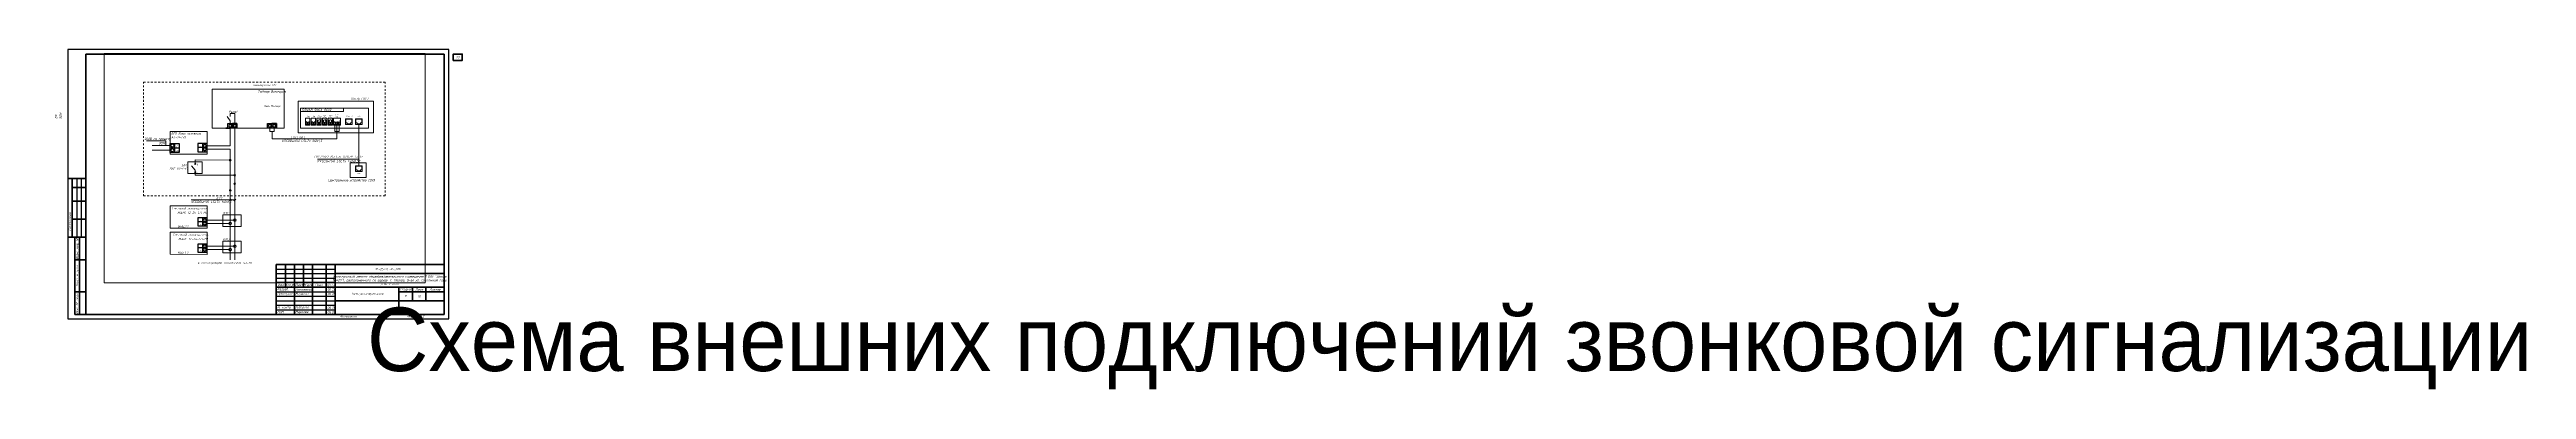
# Paper-space layout '9Схема внешних подключений звонковой сигнализации' of a CAD drawing. Extents: x -20 to 2711, y -78 to 297.
# The model-space entities are those that its viewports show. They can reach past a viewport. Long polylines and large blocks are cut down to what shows.
import ezdxf
from ezdxf import colors
from ezdxf.entities.mleader import LeaderData, LeaderLine
from ezdxf.enums import TextEntityAlignment as Align
from ezdxf.math import Vec2, Vec3

# ---------------------------------------------------------------- set-up
doc = ezdxf.new("R2018")
doc.units = 0
doc.header["$LTSCALE"] = 100
doc.set_wipeout_variables(frame=1)
doc.layers.get('Defpoints').update_dxf_attribs({"color": 42})
for name, color, linetype in [('PDF _0', 7, 'Continuous'), ('PDF _RC-Линии_связи-Интерфейсные_EthernetPoE', 7, 'Continuous'), ('PDF _АСУД.Схема', 7, 'Continuous'), ('PDF _СКУД.Текст', 7, 'Continuous'), ('PDF _СОУЭ.Кабель. Управление', 4, 'Continuous'), ('PDF _СС. Текст', 7, 'Continuous'), ('PDF _Схема', 7, 'Continuous'), ('PDF _Схемы подключ', 7, 'Continuous'), ('PDF _Текст', 7, 'Continuous'), ('СС. Текст', 7, 'Continuous')]:
    doc.layers.add(name, color=color, linetype=linetype)
doc.layers.add('PDF _СКУД', color=190, linetype='Continuous', true_color=0x7f00ff)
doc.styles.add('ISOCPEUR', font='isocpeui.ttf', dxfattribs={"height": 250})
doc.styles.get("Standard").update_dxf_attribs({"font": 'arial.ttf'})

# ---------------------------------------------------------------- blocks, each defined once
blk = doc.blocks.new('*U93')
at = {"linetype": 'Continuous', "lineweight": 25}
for p, q in [((420, 297), (0, 297)), ((0, 297), (0, 0)), ((420, 0), (420, 297)), ((10, 155), (10, 90)), ((15, 155), (15, 90)), ((230, 55), (295, 55)), ((230, 50), (295, 50)), ((230, 45), (295, 45)), ((230, 30), (295, 30)), ((0, 0), (420, 0)), ((230, 25), (295, 25)), ((230, 20), (295, 20)), ((230, 15), (295, 15)), ((230, 10), (295, 10))]:
    blk.add_line(p, q, dxfattribs=at)
at = {"linetype": 'Continuous', "lineweight": 60}
for p, q in [((415, 292), (20, 292)), ((20, 292), (20, 5)), ((415, 5), (415, 292)), ((20, 155), (0, 155)), ((5, 155), (5, 90)), ((20, 145), (5, 145)), ((20, 130), (5, 130)), ((20, 110), (5, 110)), ((20, 90), (0, 90)), ((8, 90), (8, 5)), ((13, 90), (13, 5)), ((8, 65), (20, 65)), ((230, 60), (415, 60)), ((230, 5), (230, 60)), ((240, 60), (240, 35)), ((250, 60), (250, 5)), ((260, 60), (260, 35)), ((270, 60), (270, 5)), ((285, 60), (285, 5)), ((295, 5), (295, 60)), ((415, 5), (415, 60)), ((8, 30), (20, 30)), ((230, 40), (295, 40)), ((230, 35), (415, 35)), ((295, 50), (415, 50)), ((365, 35), (365, 5)), ((365, 30), (415, 30)), ((380, 35), (380, 20)), ((395, 35), (395, 20)), ((8, 5), (20, 5)), ((20, 5), (415, 5)), ((295, 20), (415, 20))]:
    blk.add_line(p, q, dxfattribs=at)
at = {"linetype": 'Continuous', "lineweight": 40}
blk.add_line((365, 5), (365, 35), dxfattribs=at)
at = {"lineweight": 60}
blk.add_lwpolyline([(425, 285), (435, 285), (435, 292), (425, 292)], close=True, dxfattribs=at)
at = {"linetype": 'Continuous', "rotation": 90, "style": 'ISOCPEUR'}
for s, insert, char_height, width, attachment_point in [('20_Главный_специалист_ВК', (-12.5, 176), 2.5, 19, 4), ('01.26', (-12.5, 215), 2.5, 10, 5), ('21_Главный_специалист_ЭОМ', (-7.5, 176), 2.5, 19, 4), ('01.26', (-7.5, 215), 2.5, 10, 5), ('01.26', (-2.5, 215), 2.5, 10, 5), ('Согласовано', (-17.5, 172.5), 3, 35, 5), ('Гл. спец ВК', (-12.5, 156), 2.5, 19, 4), ('Гл. спец ЭОМ', (-7.5, 156), 2.5, 19, 4), ('01.26', (-12.5, 150), 2.5, 10, 5), ('19_Главный_конструктор', (-7.5, 111), 2.5, 19, 4), ('01.26', (-7.5, 150), 2.5, 10, 5), ('18_Главный_специалист_ОВ', (-2.5, 111), 2.5, 19, 4), ('01.26', (-2.5, 150), 2.5, 10, 5), ('17_ГАП', (-12.5, 111), 2.5, 19, 4), ('Гл. спец ОВ', (-2.5, 91), 2.5, 19, 4), ('Согласовано', (2.5, 107.5), 2.5, 35, 5), ('ГАП', (-12.5, 91), 2.5, 19, 4), ('Гл. констр. ', (-7.5, 91), 2.5, 19, 4), ('Взам. инв. №', (10.5, 77.5), 2.5, 25, 5), ('Подп. и дата', (10.5, 47.5), 2.5, 35, 5), ('Инв. № подл.', (10.5, 17.5), 2.5, 25, 5)]:
    blk.add_mtext(s, dxfattribs=dict(at, insert=insert, char_height=char_height, width=width, attachment_point=attachment_point))
at = {"linetype": 'Continuous', "char_height": 2.5, "style": 'ISOCPEUR'}
for s, insert, width, attachment_point in [('16-25//Г-Р-ЭЧФ', (367, 55), 110, 6), ('Разраб.', (231, 32.5), 19, 4), ('Проверил', (231, 27.5), 19, 4), ('Николенко', (251, 32.5), 19, 4), ('Маркова', (251, 27.5), 19, 4), ('06.26', (286.3, 32.5), 10, 4), ('06.26', (286.3, 27.5), 10, 4), ('Капитальный ремонт общеобразовательного учреждения (ГБОУ "Школа №429"), расположенного по адресу: г. Москва, 5-ая ул. Соколиной горы д.14. 1 этап', (355, 42.5), 120, 5), ('Н. контр.', (231, 12.5), 19, 4), ('ГИП', (231, 7.5), 19, 4), ('Губарева', (251, 12.5), 19, 4), ('Маркова', (251, 7.5), 19, 4), ('06.26', (286.3, 12.5), 10, 4), ('06.26', (286.3, 7.4), 10, 4), ('Копировал', (309.5, 2.5), 25, 5), ('Р', (372.5, 25), 15, 5), ('Формат', (380.5, 2.5), 16, 5)]:
    blk.add_mtext(s, dxfattribs=dict(at, insert=insert, width=width, attachment_point=attachment_point))
at = {"char_height": 2.5, "attachment_point": 5, "style": 'ISOCPEUR'}
for s, insert, width in [('Изм.', (235, 37.5), 10), ('Кол.уч', (245, 37.5), 10), ('Лист', (255, 37.5), 10), ('№док', (265, 37.5), 10), ('Подп.', (277.5, 37.5), 15), ('Дата', (290, 37.5), 10), ('Стадия', (372.5, 32.5), 15), ('Лист', (387.5, 32.5), 15), ('Листов', (405, 32.5), 20)]:
    blk.add_mtext(s, dxfattribs=dict(at, insert=insert, width=width))
at = {"linetype": 'Continuous', "insert": (330, 27.5), "char_height": 2.5, "width": 70, "attachment_point": 5, "line_spacing_factor": 0.8, "style": 'ISOCPEUR'}
blk.add_mtext('Электрочасофикация', dxfattribs=at)
at = {"style": 'ISOCPEUR'}
for tag, p in [('Сквозная_нумерация', (430, 288.5)), ('Форма3_номер_листа', (387.5, 25)), ('Форма3_количество_листов', (405, 25))]:
    blk.add_attdef(tag, text='', height=2.5, dxfattribs=at).set_placement(p, align=Align.MIDDLE_CENTER)
blk.add_attdef('Форма3_дополнительный_шифр', text='', height=2.5, dxfattribs=at).set_placement((366.7, 55), align=Align.MIDDLE_LEFT)
at = {"lineweight": 30, "flags": 104}
blk.add_attdef('Форма3_наименование_чертежа', text='', height=2.5, dxfattribs=at).set_placement((330, 12.5), align=Align.MIDDLE_CENTER)
at = {"style": 'ISOCPEUR', "flags": 8}
blk.add_attdef('Формат', (388.5, 1.5), '', height=2.5, dxfattribs=at)
blk.add_wipeout([(-20, 220), (-0.5, 220), (-0.5, 90), (-20, 90)])

msp = doc.modelspace()

# ---------------------------------------------------------------- linework, layer by layer
at = {"layer": 'PDF _0', "lineweight": 0}
for points in [[(69431857.2, -33442624.4), (69424356.1, -33442624.4), (69424356.1, -33440425.3), (69431857.2, -33440425.3)], [(69424891.6, -33442298.4), (69425391.1, -33442298.4), (69425391.1, -33441549.2), (69424891.6, -33441549.2)], [(69424940.2, -33442249.7), (69425090.5, -33442249.7), (69425090.5, -33441997.9), (69424940.2, -33441997.9)], [(69425190, -33442249.7), (69425340.3, -33442249.7), (69425340.3, -33441997.9), (69425190, -33441997.9)], [(69425513.8, -33442298.4), (69426013.3, -33442298.4), (69426013.3, -33441549.2), (69425513.8, -33441549.2)], [(69425562.5, -33442249.7), (69425712.8, -33442249.7), (69425712.8, -33441997.9), (69425562.5, -33441997.9)], [(69425812.3, -33442249.7), (69425962.5, -33442249.7), (69425962.5, -33441997.9), (69425812.3, -33441997.9)], [(69426148.8, -33442298.4), (69426648.3, -33442298.4), (69426648.3, -33441549.2), (69426148.8, -33441549.2)], [(69426199.6, -33442249.7), (69426347.7, -33442249.7), (69426347.7, -33441997.9), (69426199.6, -33441997.9)], [(69426449.3, -33442249.7), (69426599.6, -33442249.7), (69426599.6, -33441997.9), (69426449.3, -33441997.9)], [(69426766.8, -33442298.4), (69427266.3, -33442298.4), (69427266.3, -33441549.2), (69426766.8, -33441549.2)], [(69426817.6, -33442249.7), (69426965.8, -33442249.7), (69426965.8, -33441997.9), (69426817.6, -33441997.9)], [(69427067.4, -33442249.7), (69427217.7, -33442249.7), (69427217.7, -33441997.9), (69427067.4, -33441997.9)], [(69427391.2, -33442298.4), (69427890.7, -33442298.4), (69427890.7, -33441549.2), (69427391.2, -33441549.2)], [(69427439.9, -33442249.7), (69427590.2, -33442249.7), (69427590.2, -33441997.9), (69427439.9, -33441997.9)], [(69427689.6, -33442249.7), (69427839.9, -33442249.7), (69427839.9, -33441997.9), (69427689.6, -33441997.9)], [(69427994.4, -33441549.2), (69428745.8, -33441549.2), (69428745.8, -33442298.4), (69427994.4, -33442298.4)], [(69428045.2, -33442249.7), (69428195.5, -33442249.7), (69428195.5, -33441997.9), (69428045.2, -33441997.9)], [(69428295, -33442249.7), (69428445.3, -33442249.7), (69428445.3, -33441997.9), (69428295, -33441997.9)], [(69428544.7, -33442249.7), (69428695, -33442249.7), (69428695, -33441997.9), (69428544.7, -33441997.9)], [(69429302.5, -33442249.7), (69430053.8, -33442249.7), (69430053.8, -33441597.8), (69429302.5, -33441597.8)], [(69429503.5, -33442148.1), (69429503.5, -33442048.7), (69429353.3, -33442048.7), (69429353.3, -33441648.6), (69430003, -33441648.6), (69430003, -33442048.7), (69429852.8, -33442048.7), (69429852.8, -33442148.1)], [(69430403.1, -33442249.7), (69431152.3, -33442249.7), (69431152.3, -33441597.8), (69430403.1, -33441597.8)], [(69430602, -33442148.1), (69430602, -33442048.7), (69430453.9, -33442048.7), (69430453.9, -33441648.6), (69431103.7, -33441648.6), (69431103.7, -33442048.7), (69430953.4, -33442048.7), (69430953.4, -33442148.1)], [(69430401, -33447432.6), (69431150.2, -33447432.6), (69431150.2, -33446782.8), (69430401, -33446782.8)], [(69430602, -33447333.2), (69430602, -33447233.7), (69430451.8, -33447233.7), (69430451.8, -33446833.6), (69431101.5, -33446833.6), (69431101.5, -33447233.7), (69430951.3, -33447233.7), (69430951.3, -33447333.2)]]:
    msp.add_lwpolyline(points, close=True, dxfattribs=at)
for points in [[(69429105.6, -33440425.3), (69429105.6, -33440799.9), (69424356.1, -33440799.9)], [(69424891.6, -33442298.4), (69424940.2, -33442298.4)], [(69425016.4, -33442122.8), (69425016.4, -33442122.8)], [(69425266.2, -33442122.8), (69425266.2, -33442122.8)], [(69425513.8, -33442298.4), (69425562.5, -33442298.4)], [(69425638.7, -33442122.8), (69425638.7, -33442122.8)], [(69425888.5, -33442122.8), (69425888.5, -33442122.8)], [(69426148.8, -33442298.4), (69426199.6, -33442298.4)], [(69426508.6, -33441688.9), (69426273.7, -33441773.5)], [(69426273.7, -33441824.3), (69426273.7, -33441898.4)], [(69426273.7, -33442122.8), (69426273.7, -33442122.8)], [(69426523.4, -33441898.4), (69426523.4, -33441824.3)], [(69426523.4, -33442122.8), (69426523.4, -33442122.8)], [(69426766.8, -33442298.4), (69426817.6, -33442298.4)], [(69427126.6, -33441688.9), (69426891.7, -33441773.5)], [(69426891.7, -33441824.3), (69426891.7, -33441898.4)], [(69426891.7, -33442122.8), (69426891.7, -33442122.8)], [(69427141.5, -33441898.4), (69427141.5, -33441824.3)], [(69427141.5, -33442122.8), (69427141.5, -33442122.8)], [(69427391.2, -33442298.4), (69427439.9, -33442298.4)], [(69427751, -33441688.9), (69427516.1, -33441773.5)], [(69427516.1, -33441824.3), (69427516.1, -33441898.4)], [(69427516.1, -33442122.8), (69427516.1, -33442122.8)], [(69427765.8, -33441898.4), (69427765.8, -33441824.3)], [(69427765.8, -33442122.8), (69427765.8, -33442122.8)], [(69427994.4, -33442298.4), (69428045.2, -33442298.4)], [(69428119.3, -33442122.8), (69428119.3, -33442122.8)], [(69428369.1, -33442122.8), (69428369.1, -33442122.8)], [(69428620.9, -33442122.8), (69428620.9, -33442122.8)], [(69429679.2, -33441923.8), (69429679.2, -33441923.8)], [(69430777.7, -33441923.8), (69430777.7, -33441923.8)], [(69430775.6, -33447108.8), (69430775.6, -33447108.8)]]:
    msp.add_lwpolyline(points, dxfattribs=at)
for centre in [(69426274.7, -33441797.9), (69426524.5, -33441797.9), (69426892.8, -33441797.9), (69427142.5, -33441797.9), (69427517.1, -33441797.9), (69427766.9, -33441797.9)]:
    msp.add_circle(centre, 24.3, dxfattribs=at)
at = {"layer": 'PDF _RC-Линии_связи-Интерфейсные_EthernetPoE', "lineweight": 0}
for points in [[(69407271.2, -33437559.4), (69407040.5, -33437559.4), (69407040.5, -33437724.5)], [(69407040.5, -33437925.6), (69407040.5, -33438124.6)], [(69407040.5, -33438325.6), (69407040.5, -33438524.6)], [(69407671.2, -33437559.4), (69407470.1, -33437559.4)], [(69408071.2, -33437559.4), (69407870.2, -33437559.4)], [(69408471.3, -33437559.4), (69408270.2, -33437559.4)], [(69408871.3, -33437559.4), (69408670.2, -33437559.4)], [(69409271.3, -33437559.4), (69409070.3, -33437559.4)], [(69409671.4, -33437559.4), (69409470.3, -33437559.4)], [(69410071.4, -33437559.4), (69409870.3, -33437559.4)], [(69410471.4, -33437559.4), (69410270.4, -33437559.4)], [(69410871.5, -33437559.4), (69410670.4, -33437559.4)], [(69411271.5, -33437559.4), (69411070.4, -33437559.4)], [(69411671.5, -33437559.4), (69411470.4, -33437559.4)], [(69412071.5, -33437559.4), (69411870.5, -33437559.4)], [(69412471.6, -33437559.4), (69412270.5, -33437559.4)], [(69412871.6, -33437559.4), (69412670.5, -33437559.4)], [(69413269.5, -33437559.4), (69413070.6, -33437559.4)], [(69413669.6, -33437559.4), (69413470.6, -33437559.4)], [(69414069.6, -33437559.4), (69413870.6, -33437559.4)], [(69414469.6, -33437559.4), (69414270.7, -33437559.4)], [(69414869.6, -33437559.4), (69414670.7, -33437559.4)], [(69415269.7, -33437559.4), (69415070.7, -33437559.4)], [(69415669.7, -33437559.4), (69415470.7, -33437559.4)], [(69416069.7, -33437559.4), (69415870.8, -33437559.4)], [(69416469.8, -33437559.4), (69416270.8, -33437559.4)], [(69416869.8, -33437559.4), (69416670.8, -33437559.4)], [(69417269.8, -33437559.4), (69417070.9, -33437559.4)], [(69417669.8, -33437559.4), (69417470.9, -33437559.4)], [(69418069.9, -33437559.4), (69417870.9, -33437559.4)], [(69418469.9, -33437559.4), (69418271, -33437559.4)], [(69418869.9, -33437559.4), (69418671, -33437559.4)], [(69419270, -33437559.4), (69419071, -33437559.4)], [(69419670, -33437559.4), (69419471, -33437559.4)], [(69420070, -33437559.4), (69419871.1, -33437559.4)], [(69420470.1, -33437559.4), (69420271.1, -33437559.4)], [(69420870.1, -33437559.4), (69420671.1, -33437559.4)], [(69421270.1, -33437559.4), (69421071.2, -33437559.4)], [(69421670.1, -33437559.4), (69421471.2, -33437559.4)], [(69422070.2, -33437559.4), (69421871.2, -33437559.4)], [(69422470.2, -33437559.4), (69422271.3, -33437559.4)], [(69422870.2, -33437559.4), (69422671.3, -33437559.4)], [(69423270.3, -33437559.4), (69423071.3, -33437559.4)], [(69423670.3, -33437559.4), (69423471.3, -33437559.4)], [(69424070.3, -33437559.4), (69423871.4, -33437559.4)], [(69424470.4, -33437559.4), (69424271.4, -33437559.4)], [(69424870.4, -33437559.4), (69424671.4, -33437559.4)], [(69425270.4, -33437559.4), (69425071.5, -33437559.4)], [(69425670.4, -33437559.4), (69425471.5, -33437559.4)], [(69426070.5, -33437559.4), (69425871.5, -33437559.4)], [(69426470.5, -33437559.4), (69426271.5, -33437559.4)], [(69426870.5, -33437559.4), (69426671.6, -33437559.4)], [(69427270.6, -33437559.4), (69427071.6, -33437559.4)], [(69427670.6, -33437559.4), (69427471.6, -33437559.4)], [(69428070.6, -33437559.4), (69427871.7, -33437559.4)], [(69428470.7, -33437559.4), (69428269.6, -33437559.4)], [(69428870.7, -33437559.4), (69428669.6, -33437559.4)], [(69429270.7, -33437559.4), (69429069.6, -33437559.4)], [(69429670.7, -33437559.4), (69429469.7, -33437559.4)], [(69430070.8, -33437559.4), (69429869.7, -33437559.4)], [(69430470.8, -33437559.4), (69430269.7, -33437559.4)], [(69430870.8, -33437559.4), (69430669.8, -33437559.4)], [(69431270.9, -33437559.4), (69431069.8, -33437559.4)], [(69431670.9, -33437559.4), (69431469.8, -33437559.4)], [(69432070.9, -33437559.4), (69431869.8, -33437559.4)], [(69432471, -33437559.4), (69432269.9, -33437559.4)], [(69432871, -33437559.4), (69432669.9, -33437559.4)], [(69433271, -33437559.4), (69433069.9, -33437559.4)], [(69433700.7, -33437724.5), (69433700.7, -33437559.4), (69433470, -33437559.4)], [(69433698.6, -33438524.6), (69433700.7, -33438325.6)], [(69433700.7, -33438124.6), (69433700.7, -33437925.6)], [(69407038.4, -33439923.6), (69407038.4, -33440124.7)], [(69407038.4, -33440323.7), (69407038.4, -33440524.7)], [(69407038.4, -33440723.7), (69407038.4, -33440924.8)], [(69407038.4, -33441123.7), (69407038.4, -33441324.8)], [(69407040.5, -33438725.7), (69407040.5, -33438924.6)], [(69407040.5, -33439123.6), (69407040.5, -33439324.7)], [(69407040.5, -33439523.6), (69407040.5, -33439724.7)], [(69433698.6, -33438924.6), (69433698.6, -33438725.7)], [(69433698.6, -33439324.7), (69433698.6, -33439123.6)], [(69433698.6, -33439724.7), (69433698.6, -33439523.6)], [(69433698.6, -33440124.7), (69433698.6, -33439923.6)], [(69433698.6, -33440524.7), (69433698.6, -33440323.7)], [(69433698.6, -33440924.8), (69433698.6, -33440723.7)], [(69433698.6, -33441324.8), (69433698.6, -33441123.7)], [(69407036.3, -33443123.9), (69407036.3, -33443325)], [(69407036.3, -33443523.9), (69407036.3, -33443725)], [(69407038.4, -33441523.8), (69407038.4, -33441724.8)], [(69407038.4, -33441923.8), (69407038.4, -33442124.9)], [(69407038.4, -33442323.8), (69407038.4, -33442524.9)], [(69407038.4, -33442723.9), (69407038.4, -33442924.9)], [(69433696.4, -33441724.8), (69433698.6, -33441523.8)], [(69433696.4, -33442124.9), (69433696.4, -33441923.8)], [(69433696.4, -33442524.9), (69433696.4, -33442323.8)], [(69433696.4, -33442924.9), (69433696.4, -33442723.9)], [(69433696.4, -33443325), (69433696.4, -33443123.9)], [(69433696.4, -33443725), (69433696.4, -33443523.9)], [(69407034.1, -33446324.1), (69407034.1, -33446525.2)], [(69407036.3, -33443923.9), (69407036.3, -33444125)], [(69407036.3, -33444324), (69407036.3, -33444525)], [(69407036.3, -33444724), (69407036.3, -33444925.1)], [(69407036.3, -33445124), (69407036.3, -33445325.1)], [(69407036.3, -33445524.1), (69407036.3, -33445725.1)], [(69407036.3, -33445924.1), (69407036.3, -33446125.2)], [(69433694.3, -33445325.1), (69433694.3, -33445124)], [(69433694.3, -33445725.1), (69433694.3, -33445524.1)], [(69433694.3, -33446125.2), (69433694.3, -33445924.1)], [(69433694.3, -33446525.2), (69433694.3, -33446324.1)], [(69433696.4, -33444125), (69433696.4, -33443923.9)], [(69433696.4, -33444525), (69433696.4, -33444324)], [(69433696.4, -33444925.1), (69433696.4, -33444724)], [(69407034.1, -33446724.2), (69407034.1, -33446925.2)], [(69407034.1, -33447124.2), (69407034.1, -33447325.3)], [(69407034.1, -33447524.2), (69407034.1, -33447725.3)], [(69407034.1, -33447924.2), (69407034.1, -33448125.3)], [(69407034.1, -33448324.3), (69407034.1, -33448525.3)], [(69407034.1, -33448724.3), (69407034.1, -33448925.4)], [(69407034.1, -33449124.3), (69407034.1, -33449325.4)], [(69433692.2, -33448525.3), (69433692.2, -33448324.3)], [(69433692.2, -33448925.4), (69433692.2, -33448724.3)], [(69433692.2, -33449325.4), (69433692.2, -33449124.3)], [(69433694.3, -33446925.2), (69433694.3, -33446724.2)], [(69433694.3, -33447325.3), (69433694.3, -33447124.2)], [(69433694.3, -33447725.3), (69433694.3, -33447524.2)], [(69433694.3, -33448125.3), (69433694.3, -33447924.2)], [(69407032, -33449524.4), (69407032, -33449725.4)], [(69407032, -33449924.4), (69407032, -33450089.5), (69407262.7, -33450089.5)], [(69407461.7, -33450089.5), (69407662.8, -33450089.5)], [(69407861.7, -33450089.5), (69408062.8, -33450089.5)], [(69408261.7, -33450089.5), (69408462.8, -33450089.5)], [(69408661.8, -33450089.5), (69408862.8, -33450089.5)], [(69409061.8, -33450089.5), (69409262.9, -33450089.5)], [(69409461.8, -33450089.5), (69409662.9, -33450089.5)], [(69409861.9, -33450089.5), (69410062.9, -33450089.5)], [(69410261.9, -33450089.5), (69410463, -33450089.5)], [(69410661.9, -33450089.5), (69410863, -33450089.5)], [(69411061.9, -33450089.5), (69411263, -33450089.5)], [(69411462, -33450089.5), (69411663.1, -33450089.5)], [(69411862, -33450089.5), (69412063.1, -33450089.5)], [(69412262, -33450089.5), (69412463.1, -33450089.5)], [(69412662.1, -33450089.5), (69412863.1, -33450089.5)], [(69413062.1, -33450089.5), (69413263.2, -33450089.5)], [(69413462.1, -33450089.5), (69413663.2, -33450089.5)], [(69413862.2, -33450089.5), (69414063.2, -33450089.5)], [(69414262.2, -33450089.5), (69414463.3, -33450089.5)], [(69414662.2, -33450089.5), (69414863.3, -33450089.5)], [(69415062.2, -33450089.5), (69415263.3, -33450089.5)], [(69415462.3, -33450089.5), (69415663.3, -33450089.5)], [(69415862.3, -33450089.5), (69416061.3, -33450089.5)], [(69416262.3, -33450089.5), (69416461.3, -33450089.5)], [(69416662.4, -33450089.5), (69416861.3, -33450089.5)], [(69417062.4, -33450089.5), (69417261.4, -33450089.5)], [(69417462.4, -33450089.5), (69417661.4, -33450089.5)], [(69417862.5, -33450089.5), (69418061.4, -33450089.5)], [(69418262.5, -33450089.5), (69418461.4, -33450089.5)], [(69418662.5, -33450089.5), (69418861.5, -33450089.5)], [(69419062.5, -33450089.5), (69419261.5, -33450089.5)], [(69419462.6, -33450089.5), (69419661.5, -33450089.5)], [(69419862.6, -33450089.5), (69420061.6, -33450089.5)], [(69420262.6, -33450089.5), (69420461.6, -33450089.5)], [(69420662.7, -33450089.5), (69420861.6, -33450089.5)], [(69421062.7, -33450089.5), (69421261.7, -33450089.5)], [(69421462.7, -33450089.5), (69421661.7, -33450089.5)], [(69421862.8, -33450089.5), (69422061.7, -33450089.5)], [(69422262.8, -33450089.5), (69422461.7, -33450089.5)], [(69422662.8, -33450089.5), (69422861.8, -33450089.5)], [(69423062.8, -33450089.5), (69423261.8, -33450089.5)], [(69423462.9, -33450089.5), (69423661.8, -33450089.5)], [(69423862.9, -33450089.5), (69424061.9, -33450089.5)], [(69424262.9, -33450089.5), (69424461.9, -33450089.5)], [(69424663, -33450089.5), (69424861.9, -33450089.5)], [(69425063, -33450089.5), (69425261.9, -33450089.5)], [(69425463, -33450089.5), (69425662, -33450089.5)], [(69425863.1, -33450089.5), (69426062, -33450089.5)], [(69426263.1, -33450089.5), (69426462, -33450089.5)], [(69426663.1, -33450089.5), (69426862.1, -33450089.5)], [(69427063.1, -33450089.5), (69427262.1, -33450089.5)], [(69427463.2, -33450089.5), (69427662.1, -33450089.5)], [(69427863.2, -33450089.5), (69428062.2, -33450089.5)], [(69428263.2, -33450089.5), (69428462.2, -33450089.5)], [(69428663.3, -33450089.5), (69428862.2, -33450089.5)], [(69429063.3, -33450089.5), (69429262.2, -33450089.5)], [(69429463.3, -33450089.5), (69429662.3, -33450089.5)], [(69429863.4, -33450089.5), (69430062.3, -33450089.5)], [(69430263.4, -33450089.5), (69430462.3, -33450089.5)], [(69430663.4, -33450089.5), (69430862.4, -33450089.5)], [(69431061.3, -33450089.5), (69431262.4, -33450089.5)], [(69431461.4, -33450089.5), (69431662.4, -33450089.5)], [(69431861.4, -33450089.5), (69432062.5, -33450089.5)], [(69432261.4, -33450089.5), (69432462.5, -33450089.5)], [(69432661.4, -33450089.5), (69432862.5, -33450089.5)], [(69433061.5, -33450089.5), (69433262.5, -33450089.5)], [(69433461.5, -33450089.5), (69433692.2, -33450089.5), (69433692.2, -33449924.4)], [(69433692.2, -33449725.4), (69433692.2, -33449524.4)]]:
    msp.add_lwpolyline(points, dxfattribs=at)
at = {"layer": 'PDF _АСУД.Схема', "lineweight": 0}
for points in [[(69410071.4, -33444567.4), (69407988.7, -33444567.4)], [(69410071.4, -33445066.9), (69407988.7, -33445066.9)]]:
    msp.add_lwpolyline(points, dxfattribs=at)
at = {"layer": 'PDF _СКУД', "lineweight": 0}
for points in [[(69416601, -33441343.9), (69416601, -33441034.8), (69417100.5, -33441034.8), (69417100.5, -33442122.8)], [(69416601, -33442522.8), (69416601, -33444590.7), (69413951.1, -33444590.7)], [(69416601, -33442122.8), (69416601, -33441815.8), (69416268.7, -33441362.9)], [(69417100.5, -33442522.8), (69417100.5, -33449824.9), (69417100.5, -33457158.8)], [(69412742.5, -33446586.6), (69412742.5, -33446142.1), (69416601, -33446165.4)], [(69413951.1, -33444958.9), (69416601, -33444958.9), (69416601, -33450195.3), (69416601, -33457175.7)], [(69417100.5, -33447839.6), (69412742.5, -33447839.6), (69412742.5, -33447270.2), (69412346.7, -33446800.3)], [(69417100.5, -33452771.2), (69413951.1, -33452771.2)], [(69416601, -33453139.4), (69413951.1, -33453139.4)], [(69417100.5, -33455666.6), (69413951.1, -33455666.6)], [(69416601, -33456037), (69413951.1, -33456037)]]:
    msp.add_lwpolyline(points, dxfattribs=at)
for points in [[(69413519.3, -33446364.3), (69413519.3, -33447640.6), (69411948.8, -33447640.6), (69411948.8, -33446364.3)], [(69417820.1, -33452193.3), (69417820.1, -33453471.7), (69415807.3, -33453471.7), (69415807.3, -33452193.3)], [(69417820.1, -33455090.9), (69417820.1, -33456369.3), (69415807.3, -33456369.3), (69415807.3, -33455090.9)]]:
    msp.add_lwpolyline(points, close=True, dxfattribs=at)
for centre, radius in [((69412743.6, -33446585.5), 58.2), ((69416602, -33446164.3), 90), ((69412743.6, -33447504.1), 58.2), ((69417101.6, -33447838.5), 90), ((69417101.6, -33448776.2), 90), ((69416602, -33449497.9), 90), ((69416602, -33453138.4), 149.2), ((69417101.6, -33452770.1), 149.2), ((69416602, -33456036), 149.2), ((69417101.6, -33455665.6), 149.2)]:
    msp.add_circle(centre, radius, dxfattribs=at)
at = {"layer": 'PDF _СКУД.Текст', "lineweight": 0}
for points in [[(69409504.2, -33444467.9), (69409502, -33444034), (69407372.8, -33444034)], [(69430777.7, -33446056.9), (69430140.6, -33446046.3), (69426231.3, -33446046.3)], [(69430726.9, -33446105.6), (69430828.5, -33446008.2)]]:
    msp.add_lwpolyline(points, dxfattribs=at)
at = {"layer": 'PDF _СКУД.Текст', "lineweight": 30, "transparency": 33554559}
msp.add_solid([(69409521.1, -33444467.9), (69409506.3, -33444567.4), (69409487.2, -33444467.9)], dxfattribs=at)
at = {"layer": 'PDF _СОУЭ.Кабель. Управление', "lineweight": 0}
for points in [[(69420959, -33442624.4), (69420959, -33443026.5), (69421464.8, -33443026.5), (69421464.8, -33442637.1)], [(69428373.3, -33442249.7), (69428373.3, -33443026.5), (69428373.3, -33443830.8), (69421213, -33443820.2), (69421213, -33443026.5)], [(69428119.3, -33442249.7), (69428119.3, -33443026.5), (69428625.2, -33443026.5), (69428625.2, -33442249.7)]]:
    msp.add_lwpolyline(points, dxfattribs=at)
at = {"layer": 'PDF _СС. Текст', "lineweight": 0}
msp.add_lwpolyline([(69430777.7, -33442264.6), (69430777.7, -33446782.8), (69430777.7, -33446782.8)], dxfattribs=at)
at = {"layer": 'PDF _Схема', "lineweight": 0}
for points in [[(69416615.8, -33450559.4), (69415479.2, -33450559.4), (69412289.6, -33450559.4)], [(69417115.3, -33450559.4), (69415479.2, -33450559.4)], [(69416514.2, -33450661), (69416715.3, -33450459.9)], [(69417015.8, -33450661), (69417214.8, -33450459.9)]]:
    msp.add_lwpolyline(points, dxfattribs=at)
at = {"layer": 'PDF _Схемы подключ', "lineweight": 0}
for points in [[(69422537.9, -33438334.1), (69414611.4, -33438334.1), (69414611.4, -33442624.4), (69422537.9, -33442624.4)], [(69432392.6, -33439659.1), (69424108.4, -33439659.1), (69424108.4, -33443159.9), (69432392.6, -33443159.9)], [(69409971.9, -33443024.4), (69414050.5, -33443024.4), (69414050.5, -33445526.2), (69409971.9, -33445526.2)], [(69431601, -33446469.6), (69429831.6, -33446469.6), (69429831.6, -33448095.1), (69431601, -33448095.1)], [(69409981.7, -33451204.9), (69414050.5, -33451204.9), (69414050.5, -33453658), (69409981.7, -33453658)], [(69409981.7, -33454097.5), (69414050.5, -33454102.5), (69414050.5, -33456555.6), (69409981.7, -33456550.6)]]:
    msp.add_lwpolyline(points, close=True, dxfattribs=at)
at = {"layer": 'PDF _Схемы подключ', "lineweight": 25}
for points in [[(69416109.9, -33442624.4), (69416609.5, -33442624.4), (69416109.9, -33442624.4)], [(69416351.2, -33442624.4), (69416351.2, -33442122.8)], [(69417350.2, -33442624.4), (69416850.7, -33442624.4), (69416850.7, -33442122.8)], [(69417350.2, -33442124.9), (69417350.2, -33442624.4), (69416850.7, -33442624.4)], [(69420709.2, -33442624.4), (69420709.2, -33442122.8)], [(69421708.2, -33442624.4), (69421208.7, -33442624.4), (69421208.7, -33442122.8)], [(69421708.2, -33442124.9), (69421708.2, -33442624.4), (69421208.7, -33442624.4)], [(69409971.9, -33444817.1), (69410471.4, -33444817.1), (69410970.9, -33444817.1)], [(69410471.4, -33444317.6), (69410970.9, -33444317.6), (69410970.9, -33445316.6), (69410471.4, -33445316.6)], [(69413551, -33444338.8), (69413051.5, -33444338.8), (69413051.5, -33445234.1), (69413551, -33445234.1)], [(69414050.5, -33444774.8), (69413551, -33444774.8), (69413051.5, -33444774.8)], [(69413551, -33452519.3), (69413051.5, -33452519.3), (69413051.5, -33453414.6), (69413551, -33453414.6)], [(69414050.5, -33452955.3), (69413551, -33452955.3), (69413051.5, -33452955.3)], [(69413551, -33455416.9), (69413051.5, -33455416.9), (69413051.5, -33456312.2), (69413551, -33456312.2)], [(69414050.5, -33455852.9), (69413551, -33455852.9), (69413051.5, -33455852.9)]]:
    msp.add_lwpolyline(points, dxfattribs=at)
for points in [[(69416850.7, -33442624.4), (69416351.2, -33442624.4), (69416351.2, -33442122.8), (69416850.7, -33442122.8), (69417350.2, -33442122.8), (69417350.2, -33442624.4), (69417350.2, -33442122.8), (69416850.7, -33442122.8)], [(69421208.7, -33442624.4), (69420709.2, -33442624.4), (69420709.2, -33442122.8), (69421208.7, -33442122.8), (69421708.2, -33442122.8), (69421708.2, -33442624.4), (69421708.2, -33442122.8), (69421208.7, -33442122.8)], [(69410471.4, -33445316.6), (69409971.9, -33445316.6), (69409971.9, -33444317.6), (69410471.4, -33444317.6), (69410471.4, -33444817.1)], [(69413551, -33445234.1), (69414050.5, -33445234.1), (69414050.5, -33444338.8), (69413551, -33444338.8), (69413551, -33444840.4)], [(69413551, -33453414.6), (69414050.5, -33453414.6), (69414050.5, -33452519.3), (69413551, -33452519.3), (69413551, -33453020.9)], [(69413551, -33456312.2), (69414050.5, -33456312.2), (69414050.5, -33455416.9), (69413551, -33455416.9), (69413551, -33455916.4)]]:
    msp.add_lwpolyline(points, close=True, dxfattribs=at)
for points in [[(69416602, -33442224.3, 1.00000808), (69416602, -33442522.8, 1.00000808)], [(69417101.6, -33442222.2, 1.00000808), (69417101.6, -33442520.7, 1.00000808)], [(69420960, -33442224.3, 1.00000808), (69420960, -33442522.8, 1.00000808)], [(69421459.5, -33442222.2, 1.00000808), (69421459.5, -33442520.7, 1.00000808)], [(69410371.9, -33444566.3, 1.00000373), (69410073.5, -33444566.3, 1.00000373)], [(69410371.9, -33445065.8, 1.00000373), (69410073.5, -33445065.8, 1.00000373)], [(69413951.1, -33444589.6, 1.00000373), (69413652.6, -33444589.6, 1.00000373)], [(69413951.1, -33444960, 1.00000373), (69413652.6, -33444960, 1.00000373)], [(69413951.1, -33452770.1, 0.99999937), (69413652.6, -33452770.1, 0.99999937)], [(69413951.1, -33453140.5, 0.99999937), (69413652.6, -33453140.5, 0.99999937)], [(69413951.1, -33455665.6, 0.99999937), (69413652.6, -33455665.6, 0.99999937)], [(69413951.1, -33456038.1, 0.99999937), (69413652.6, -33456038.1, 0.99999937)]]:
    msp.add_lwpolyline(points, format="xyb", close=True, dxfattribs=at)

# ---------------------------------------------------------------- texts
at = {"layer": 'PDF _Текст', "lineweight": 30, "attachment_point": 7, "style": 'ISOCPEUR'}
for s, insert, char_height in [('пом.охраны 122', (69419094.3, -33438072.2), 249.994), ('Реле1', (69416427.4, -33440957.1), 249.99), ('Таймер Виктория', (69419642.9, -33438793.9), 249.994), ('Лин.Выход', (69420273.7, -33440364.4), 249.99), ('SONAR SNCA-8002', (69424491.4, -33440744), 249.995), ('Вх.', (69426299.1, -33441266.4), 105.69), ('Старт', (69426830.3, -33441281.2), 105.69), ('АУДИО', (69428108.7, -33441281.2), 105.69), ('Шкаф СОУЭ', (69429903.6, -33439583.5), 249.99), ('220В по проекту', (69407146.2, -33444015.3), 249.994), ('БП1 Блок питания ^JАТ-24/30', (69410090.4, -33443781), 249.994), ('КПСВВнг(А)-LSLTx 1х2x1,5', (69422269.9, -33444219.4), 249.994), ('СОУЭ.ЧФ.1', (69423283.7, -33443779.1), 249.99), ('+ - + -', (69424936, -33441989.2), 200), ('24В', (69424988.9, -33441387.8), 132.12), ('24В', (69425613.3, -33441387.8), 132.12), ('Неиспр.', (69426148.8, -33441431.5), 105.69), ('ГОЧС', (69426824, -33441446.3), 105.69), ('ГОЧС', (69427448.4, -33441446.3), 105.69), ('Квит.', (69427469.5, -33441281.2), 105.69), ('+ -G', (69428038.9, -33441989.2), 200), ('ГОЧС', (69428178.6, -33441446.3), 105.69), ('Ethernet', (69429363.8, -33441389.9), 132.12), ('DAP', (69430595.7, -33441387.8), 132.12), ('ЭОМ', (69408715.5, -33444417.5), 249.99), ('N', (69410640.8, -33445291.8), 250), ('L', (69410651.3, -33444792.3), 250), ('SB1', (69411206.9, -33446858.1), 249.99), ('3', (69412852.6, -33446794.6), 250), ('+', (69413231.4, -33444815.6), 250), ('-', (69413231.4, -33445186), 250), ('СОУЭ.ЧФ.2 ParLan U/UTP Cat5e', (69425852.4, -33445912), 249.994), ('PVCLSнг(А)-LSLTx 4х2х0,52', (69426181, -33446457.8), 249.994), ('ПКЕ 112-1-У3', (69409904.8, -33447228), 229.162), ('4', (69412833.5, -33447711.1), 250), ('Центральное устройство СОУЭ', (69427384.9, -33448571.9), 249.994), ('DAP', (69430595.7, -33447711.5), 132.12), ('Световой оповещатель', (69410166.4, -33451675.4), 249.994), ('МАРС 12-24-СП-М1', (69410786.5, -33452092.3), 249.994), ('КПСВВнг(А)-LSLTx 1х2x1,5', (69412293.2, -33450943.1), 249.994), ('ЗС1.1', (69414972.8, -33450502.8), 249.99), ('КЗ1.1', (69415817.9, -33452124.1), 249.99), ('Световой оповещатель', (69410268.3, -33454572.9), 249.994), ('BIAL1.1', (69410835.5, -33453595.1), 249.99), ('МАРС 12-24-СП-М1', (69410888.5, -33454989.9), 249.994), ('+', (69413231.4, -33452996.1), 250), ('-', (69413231.4, -33453366.5), 250), ('КЗ1.2', (69415777.6, -33455019.5), 249.99), ('BIAL1.2', (69410795.3, -33456492.7), 249.99), ('к последующим вторичным часам', (69413019.8, -33457663.1), 249.994), ('+', (69413231.4, -33455891.6), 250), ('-', (69413231.4, -33456264.1), 250)]:
    msp.add_mtext(s, dxfattribs=dict(at, insert=insert, char_height=char_height))

# ---------------------------------------------------------------- leaders
at = {"layer": 'СС. Текст', "lineweight": 0}
ml = msp.add_multileader_mtext('Standard', dxfattribs=at)
ml.set_content('ЗС3.1', color=7, style='ISOCPEUR')
ml.set_leader_properties(color=256)
ml.build(insert=Vec2(0, 0))
ml.multileader.update_dxf_attribs({"text_left_attachment_type": 6, "text_right_attachment_type": 6, "dogleg_length": 0.1, "arrow_head_size": 0, "scale": 100})
ctx = ml.context
ctx.base_point, ctx.scale, ctx.char_height, ctx.arrow_head_size, ctx.landing_gap_size, ctx.plane_origin = Vec3(69301114.2, -33437527), 100, 250, 0, 0, Vec3(69300058.8, -33437945.5)
ctx.left_attachment, ctx.right_attachment, ctx.text_align_type = 6, 6, 1
notes = []
notes.append((ctx, [(1, (1, 1, 0), (69301929.2, -33437527), (-1, 0), 10, [(0, [(69302251.3, -33438076.4)], 0, [])])]))
ctx.mtext.insert, ctx.mtext.width, ctx.mtext.defined_height, ctx.mtext.alignment, ctx.mtext.flow_direction = Vec3(69301516.7, -33437227), 2756.185, 416.7, 2, 5
ml = msp.add_multileader_mtext('Standard', dxfattribs=at)
ml.set_content('ЗС3.3', color=7, style='ISOCPEUR')
ml.set_leader_properties(color=256)
ml.build(insert=Vec2(0, 0))
ml.multileader.update_dxf_attribs({"text_left_attachment_type": 6, "text_right_attachment_type": 6, "dogleg_length": 0.1, "arrow_head_size": 0, "scale": 100})
ctx = ml.context
ctx.base_point, ctx.scale, ctx.char_height, ctx.arrow_head_size, ctx.landing_gap_size, ctx.plane_origin = Vec3(69335505.9, -33437711.5), 100, 250, 0, 0, Vec3(69334398.5, -33438130)
ctx.left_attachment, ctx.right_attachment, ctx.text_align_type = 6, 6, 1
notes.append((ctx, [(0, (1, 1, 0), (69335495.9, -33437711.5), (1, 0), 10, [(0, [(69334624.7, -33436995.2)], 0, [])])]))
ctx.mtext.insert, ctx.mtext.width, ctx.mtext.defined_height, ctx.mtext.alignment, ctx.mtext.flow_direction = Vec3(69335928.5, -33437411.5), 2756.185, 416.7, 2, 5
ml = msp.add_multileader_mtext('Standard', dxfattribs=at)
ml.set_content('ЗС3.2', color=7, style='ISOCPEUR')
ml.set_leader_properties(color=256)
ml.build(insert=Vec2(0, 0))
ml.multileader.update_dxf_attribs({"text_left_attachment_type": 6, "text_right_attachment_type": 6, "dogleg_length": 0.1, "arrow_head_size": 0, "scale": 100})
ctx = ml.context
ctx.base_point, ctx.scale, ctx.char_height, ctx.arrow_head_size, ctx.landing_gap_size, ctx.plane_origin = Vec3(69339425.2, -33437527), 100, 250, 0, 0, Vec3(69338410.3, -33437945.5)
ctx.left_attachment, ctx.right_attachment, ctx.text_align_type = 6, 6, 1
notes.append((ctx, [(1, (1, 1, 0), (69340280.7, -33437527), (-1, 0), 10, [(0, [(69340602.9, -33438076.4)], 0, [])])]))
ctx.mtext.insert, ctx.mtext.width, ctx.mtext.defined_height, ctx.mtext.alignment, ctx.mtext.flow_direction = Vec3(69339848, -33437227), 2756.185, 416.7, 2, 5
ml = msp.add_multileader_mtext('Standard', dxfattribs=at)
ml.set_content('ЗС2.3', color=7, style='ISOCPEUR')
ml.set_leader_properties(color=256)
ml.build(insert=Vec2(0, 0))
ml.multileader.update_dxf_attribs({"text_left_attachment_type": 6, "text_right_attachment_type": 6, "dogleg_length": 0.1, "arrow_head_size": 0, "scale": 100})
ctx = ml.context
ctx.base_point, ctx.scale, ctx.char_height, ctx.arrow_head_size, ctx.landing_gap_size, ctx.plane_origin = Vec3(69302494, -33446771.1), 100, 250, 0, 0, Vec3(69301478.9, -33447189.6)
ctx.left_attachment, ctx.right_attachment, ctx.text_align_type = 6, 6, 1
notes.append((ctx, [(1, (1, 1, 0), (69303349.3, -33446771.1), (-1, 0), 10, [(0, [(69304283.6, -33446543.9)], 0, [])])]))
ctx.mtext.insert, ctx.mtext.width, ctx.mtext.defined_height, ctx.mtext.alignment, ctx.mtext.flow_direction = Vec3(69302916.6, -33446471.1), 2756.185, 416.7, 2, 5
ml = msp.add_multileader_mtext('Standard', dxfattribs=at)
ml.set_content('ЗС2.6', color=7, style='ISOCPEUR')
ml.set_leader_properties(color=256)
ml.build(insert=Vec2(0, 0))
ml.multileader.update_dxf_attribs({"text_left_attachment_type": 6, "text_right_attachment_type": 6, "dogleg_length": 0.1, "arrow_head_size": 0, "scale": 100})
ctx = ml.context
ctx.base_point, ctx.scale, ctx.char_height, ctx.arrow_head_size, ctx.landing_gap_size, ctx.plane_origin = Vec3(69333493.7, -33447273.4), 100, 250, 0, 0, Vec3(69332464.1, -33447691.9)
ctx.left_attachment, ctx.right_attachment, ctx.text_align_type = 6, 6, 1
notes.append((ctx, [(1, (1, 1, 0), (69334334.4, -33447273.4), (-1, 0), 10, [(0, [(69334624.7, -33446397.7)], 0, [])])]))
ctx.mtext.insert, ctx.mtext.width, ctx.mtext.defined_height, ctx.mtext.alignment, ctx.mtext.flow_direction = Vec3(69333909.1, -33446973.4), 2756.185, 416.7, 2, 5
ml = msp.add_multileader_mtext('Standard', dxfattribs=at)
ml.set_content('ЗС2.2', color=7, style='ISOCPEUR')
ml.set_leader_properties(color=256)
ml.build(insert=Vec2(0, 0))
ml.multileader.update_dxf_attribs({"text_left_attachment_type": 6, "text_right_attachment_type": 6, "dogleg_length": 0.1, "arrow_head_size": 0, "scale": 100})
ctx = ml.context
ctx.base_point, ctx.scale, ctx.char_height, ctx.arrow_head_size, ctx.landing_gap_size, ctx.plane_origin = Vec3(69302493.8, -33447425.8), 100, 250, 0, 0, Vec3(69301478.9, -33447844.3)
ctx.left_attachment, ctx.right_attachment, ctx.text_align_type = 6, 6, 1
notes.append((ctx, [(1, (1, 1, 0), (69303349.3, -33447425.8), (-1, 0), 10, [(0, [(69303639.6, -33448151.8)], 0, [])])]))
ctx.mtext.insert, ctx.mtext.width, ctx.mtext.defined_height, ctx.mtext.alignment, ctx.mtext.flow_direction = Vec3(69302916.5, -33447125.8), 2756.185, 416.7, 2, 5
ml = msp.add_multileader_mtext('Standard', dxfattribs=at)
ml.set_content('ЗС2.1', color=7, style='ISOCPEUR')
ml.set_leader_properties(color=256)
ml.build(insert=Vec2(0, 0))
ml.multileader.update_dxf_attribs({"text_left_attachment_type": 6, "text_right_attachment_type": 6, "dogleg_length": 0.1, "arrow_head_size": 0, "scale": 100})
ctx = ml.context
ctx.base_point, ctx.scale, ctx.char_height, ctx.arrow_head_size, ctx.landing_gap_size, ctx.plane_origin = Vec3(69303148, -33449554.9), 100, 250, 0, 0, Vec3(69302092.6, -33449973.4)
ctx.left_attachment, ctx.right_attachment, ctx.text_align_type = 6, 6, 1
notes.append((ctx, [(1, (1, 1, 0), (69303962.9, -33449554.9), (-1, 0), 10, [(0, [(69304285.1, -33450104.3)], 0, [])])]))
ctx.mtext.insert, ctx.mtext.width, ctx.mtext.defined_height, ctx.mtext.alignment, ctx.mtext.flow_direction = Vec3(69303550.5, -33449254.9), 2756.185, 416.7, 2, 5
ml = msp.add_multileader_mtext('Standard', dxfattribs=at)
ml.set_content('ЗС2.4', color=7, style='ISOCPEUR')
ml.set_leader_properties(color=256)
ml.build(insert=Vec2(0, 0))
ml.multileader.update_dxf_attribs({"text_left_attachment_type": 6, "text_right_attachment_type": 6, "dogleg_length": 0.1, "arrow_head_size": 0, "scale": 100})
ctx = ml.context
ctx.base_point, ctx.scale, ctx.char_height, ctx.arrow_head_size, ctx.landing_gap_size, ctx.plane_origin = Vec3(69333458.3, -33449554.9), 100, 250, 0, 0, Vec3(69332433.7, -33449973.4)
ctx.left_attachment, ctx.right_attachment, ctx.text_align_type = 6, 6, 1
notes.append((ctx, [(1, (1, 1, 0), (69334304, -33449554.9), (-1, 0), 10, [(0, [(69334626.2, -33450104.3)], 0, [])])]))
ctx.mtext.insert, ctx.mtext.width, ctx.mtext.defined_height, ctx.mtext.alignment, ctx.mtext.flow_direction = Vec3(69333876.1, -33449254.9), 2756.185, 416.7, 2, 5
ml = msp.add_multileader_mtext('Standard', dxfattribs=at)
ml.set_content('ЗС2.5', color=7, style='ISOCPEUR')
ml.set_leader_properties(color=256)
ml.build(insert=Vec2(0, 0))
ml.multileader.update_dxf_attribs({"text_left_attachment_type": 6, "text_right_attachment_type": 6, "dogleg_length": 0.1, "arrow_head_size": 0, "scale": 100})
ctx = ml.context
ctx.base_point, ctx.scale, ctx.char_height, ctx.arrow_head_size, ctx.landing_gap_size, ctx.plane_origin = Vec3(69347900.8, -33447602.3), 100, 250, 0, 0, Vec3(69346884.2, -33448020.8)
ctx.left_attachment, ctx.right_attachment, ctx.text_align_type = 6, 6, 1
notes.append((ctx, [(1, (1, 1, 0), (69348754.6, -33447602.3), (-1, 0), 10, [(0, [(69349076.7, -33448151.7)], 0, [])])]))
ctx.mtext.insert, ctx.mtext.width, ctx.mtext.defined_height, ctx.mtext.alignment, ctx.mtext.flow_direction = Vec3(69348322.7, -33447302.3), 2756.185, 416.7, 2, 5
ml = msp.add_multileader_mtext('Standard', dxfattribs=at)
ml.set_content('ЗС1.3', color=7, style='ISOCPEUR')
ml.set_leader_properties(color=256)
ml.build(insert=Vec2(0, 0))
ml.multileader.update_dxf_attribs({"text_left_attachment_type": 6, "text_right_attachment_type": 6, "dogleg_length": 0.1, "arrow_head_size": 0, "scale": 100})
ctx = ml.context
ctx.base_point, ctx.scale, ctx.char_height, ctx.arrow_head_size, ctx.landing_gap_size, ctx.plane_origin = Vec3(69320525.9, -33456090.9), 100, 250, 0, 0, Vec3(69319458.9, -33456509.4)
ctx.left_attachment, ctx.right_attachment, ctx.text_align_type = 6, 6, 1
notes.append((ctx, [(1, (1, 1, 0), (69321329.3, -33456090.9), (-1, 0), 10, [(0, [(69322029.1, -33456854.1)], 0, [])])]))
ctx.mtext.insert, ctx.mtext.width, ctx.mtext.defined_height, ctx.mtext.alignment, ctx.mtext.flow_direction = Vec3(69320922.6, -33455790.9), 2756.185, 416.7, 2, 5
ml = msp.add_multileader_mtext('Standard', dxfattribs=at)
ml.set_content('ЗС1.4', color=7, style='ISOCPEUR')
ml.set_leader_properties(color=256)
ml.build(insert=Vec2(0, 0))
ml.multileader.update_dxf_attribs({"text_left_attachment_type": 6, "text_right_attachment_type": 6, "dogleg_length": 0.1, "arrow_head_size": 0, "scale": 100})
ctx = ml.context
ctx.base_point, ctx.scale, ctx.char_height, ctx.arrow_head_size, ctx.landing_gap_size, ctx.plane_origin = Vec3(69322090.5, -33456090.9), 100, 250, 0, 0, Vec3(69321014.1, -33456509.4)
ctx.left_attachment, ctx.right_attachment, ctx.text_align_type = 6, 6, 1
notes.append((ctx, [(1, (1, 1, 0), (69322884.4, -33456090.9), (-1, 0), 10, [(0, [(69323584.3, -33456854.1)], 0, [])])]))
ctx.mtext.insert, ctx.mtext.width, ctx.mtext.defined_height, ctx.mtext.alignment, ctx.mtext.flow_direction = Vec3(69322482.5, -33455790.9), 2756.185, 416.7, 2, 5
ml = msp.add_multileader_mtext('Standard', dxfattribs=at)
ml.set_content('ЗС1.2', color=7, style='ISOCPEUR')
ml.set_leader_properties(color=256)
ml.build(insert=Vec2(0, 0))
ml.multileader.update_dxf_attribs({"text_left_attachment_type": 6, "text_right_attachment_type": 6, "dogleg_length": 0.1, "arrow_head_size": 0, "scale": 100})
ctx = ml.context
ctx.base_point, ctx.scale, ctx.char_height, ctx.arrow_head_size, ctx.landing_gap_size, ctx.plane_origin = Vec3(69320525.7, -33458851.9), 100, 250, 0, 0, Vec3(69319458.9, -33459270.4)
ctx.left_attachment, ctx.right_attachment, ctx.text_align_type = 6, 6, 1
notes.append((ctx, [(1, (1, 1, 0), (69321329.3, -33458851.9), (-1, 0), 10, [(0, [(69322553.3, -33458405.5)], 0, [])])]))
ctx.mtext.insert, ctx.mtext.width, ctx.mtext.defined_height, ctx.mtext.alignment, ctx.mtext.flow_direction = Vec3(69320922.5, -33458551.9), 2756.185, 416.7, 2, 5
for ctx, leaders in notes:
    for number, flags, end, landing, length, lines in leaders:
        leader = LeaderData()
        leader.index, (leader.has_last_leader_line, leader.has_dogleg_vector, leader.attachment_direction) = number, flags
        leader.last_leader_point, leader.dogleg_vector, leader.dogleg_length = Vec3(end), Vec3(landing), length
        for number, points, colour, breaks in lines:
            line = LeaderLine()
            line.index, line.vertices, line.color, line.breaks = number, Vec3.list(points), colors.encode_raw_color(colour), breaks
            leader.lines.append(line)
        ctx.leaders.append(leader)

psp = doc.layouts.new('9Схема внешних подключений звонковой сигнализации')

# ---------------------------------------------------------------- block references
ref = psp.add_blockref('*U93', (0, 0))
ref.add_attrib('Формат', 'А3', (388.5, 1.5), dxfattribs={"height": 2.5, "style": 'ISOCPEUR'})
ref.add_attrib('Форма3_номер_листа', '10', dxfattribs={"height": 2.5, "style": 'ISOCPEUR'}).set_placement((387.5, 25), align=Align.MIDDLE_CENTER)
lines = psp.add_mtext('Схема внешних подключений звонковой сигнализации', dxfattribs={"insert": (330, 12.5), "char_height": 70, "attachment_point": 1})
ref.add_attrib('Форма3_наименование_чертежа', '', (330, 12.5), dxfattribs={"flags": 104}).embed_mtext(lines)
ref.add_attrib('Сквозная_нумерация', '20', dxfattribs={"height": 2.5, "style": 'ISOCPEUR'}).set_placement((430, 288.5), align=Align.MIDDLE_CENTER)

# ---------------------------------------------------------------- next in the draw order: viewports
at = {"layer": 'Defpoints', "color": 18, "true_color": 0x000000}
psp.add_viewport(center=(217.2, 166.2), size=(354, 253.099), view_center_point=(69420406.2, -33447053.2), view_height=25309.859, dxfattribs=at)

doc.saveas('drawing.dxf')
